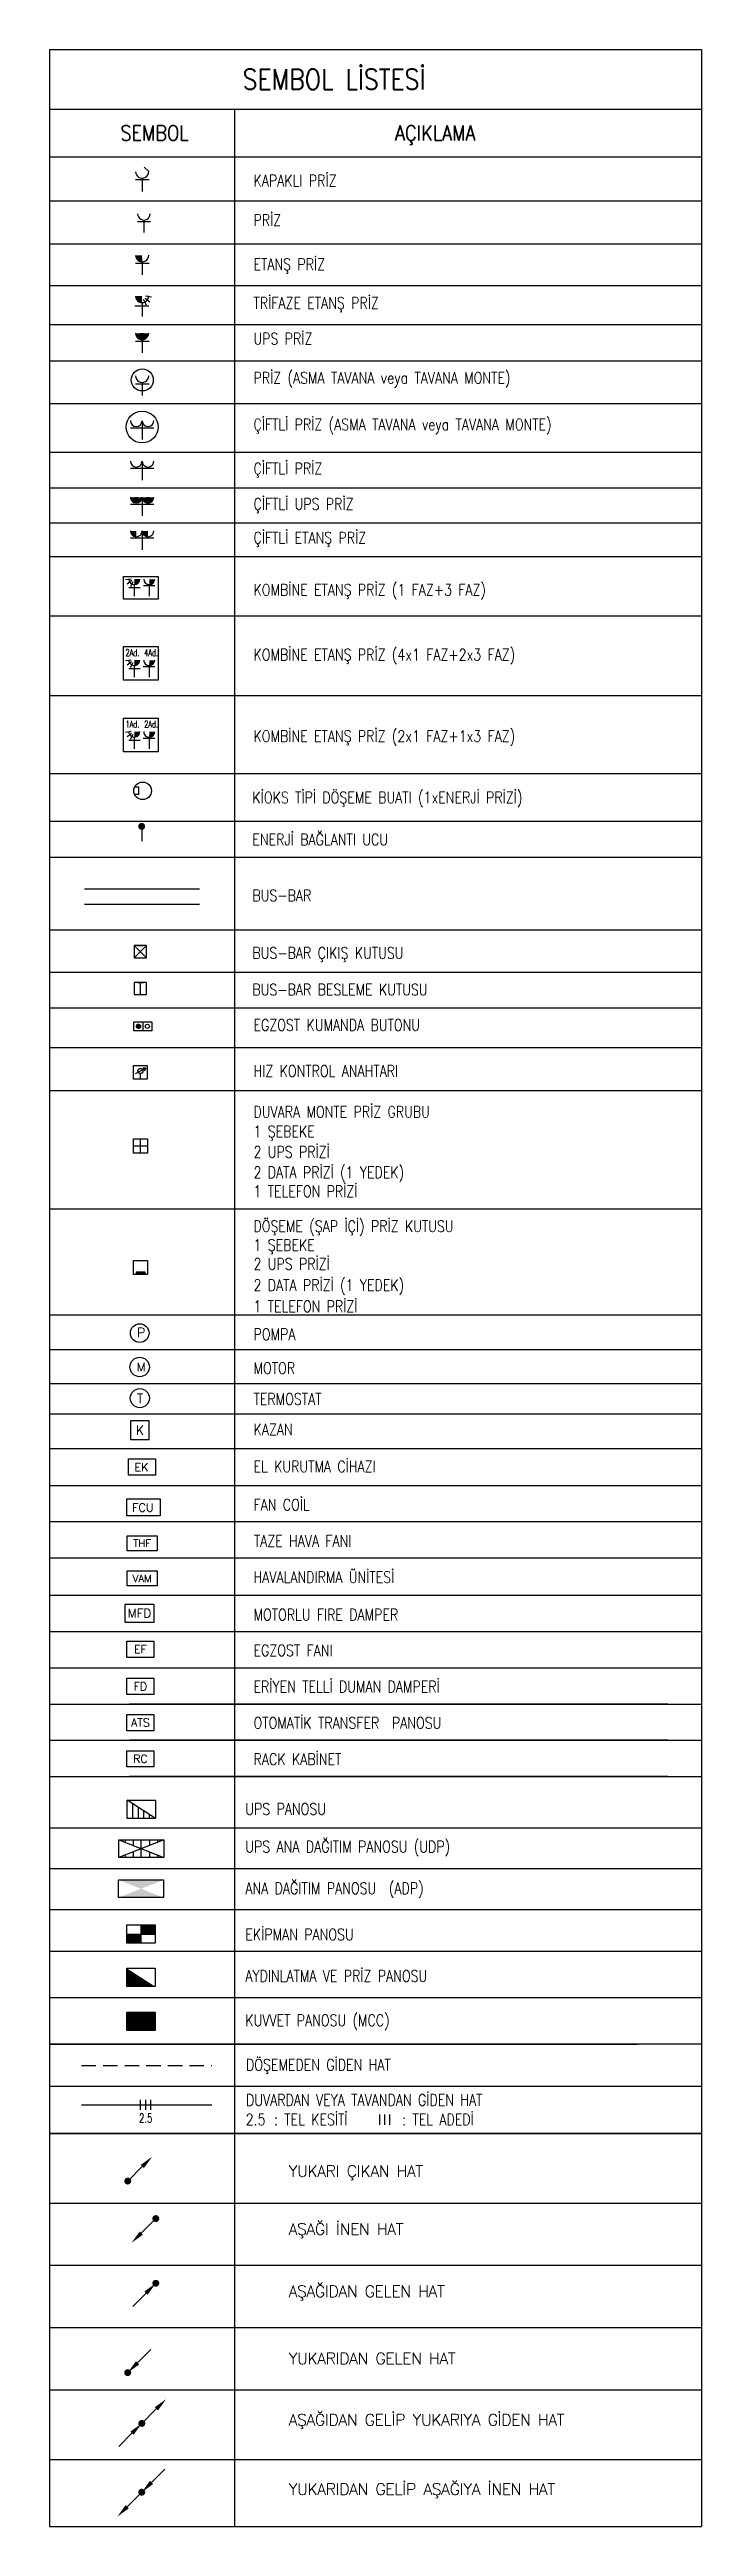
# Model space of a CAD drawing. Header units: metres. Extents: x -13194 to 152406, y -14653 to 29421.
# Drawn here: x -13194 to -10933, y 3393 to 11991 of the extents above; entities that cross this region are included whole.
import ezdxf
from ezdxf.enums import TextEntityAlignment as Align

# ---------------------------------------------------------------- set-up
doc = ezdxf.new("R2010")
doc.units = ezdxf.units.M
doc.header["$LTSCALE"] = 100
doc.header["$MEASUREMENT"] = 0
doc.linetypes.add('HIDDEN', pattern=[0.375, 0.25, -0.125])
for name, color, linetype, lineweight in [('E-ANA DAĞITIM PANOSU', 7, 'Continuous', 30), ('E-AYDINLATMA VE PRİZ PANOSU', 7, 'Continuous', 30), ('E-BUSBAR', 7, 'Continuous', 30), ('E-DATA BAGLATI UCU', 7, 'Continuous', 30), ('E-DUVARA MONTE PRİZ KUTUSU', 7, 'Continuous', 30), ('E-DÖŞEME (ŞAP İÇİ) PRİZ KUTUSU', 7, 'Continuous', 30), ('E-EGZOS KUMANDA BUTONU', 7, 'Continuous', 30), ('E-EGZOST FANI', 7, 'Continuous', 30), ('E-EKİPMAN PANOSU', 7, 'Continuous', 30), ('E-EL KURUTMA CİHAZI', 7, 'Continuous', 30), ('E-ERİYEN TELLİ DUMAN DAMPERİ', 7, 'Continuous', 30), ('E-ETANŞ PRİZ', 7, 'Continuous', 30), ('E-FAN COİL', 7, 'Continuous', 30), ('E-HAVALANDIRMA ÜNİTESİ', 7, 'Continuous', 30), ('E-HIZ KONTROL ANAHTARI', 7, 'Continuous', 30), ('E-KABLO', 7, 'Continuous', 30), ('E-KAPAKLI PRİZ', 7, 'Continuous', 30), ('E-KAZAN', 7, 'Continuous', 30), ('E-KOMBİNE ETANŞ PRİZ (1 FAZ+3 FAZ)', 7, 'Continuous', 30), ('E-KOMBİNE ETANŞ PRİZ (1x1 FAZ+2x3 FAZ)', 7, 'Continuous', 30), ('E-KOMBİNE ETANŞ PRİZ (2x1 FAZ+4x3 FAZ)', 7, 'Continuous', 30), ('E-KUVVET', 7, 'Continuous', 30), ('E-KUVVET PANOSU (MCC)', 7, 'Continuous', 30), ('E-MOTOR', 7, 'Continuous', 30), ('E-MOTORLU FIRE DAMPER', 7, 'Continuous', 30), ('E-OK', 3, 'Continuous', 30), ('E-POMPA', 7, 'Continuous', 30), ('E-PRİZ', 7, 'Continuous', 30), ('E-PRİZ (ASMA TAVANA MONTE)', 7, 'Continuous', 30), ('E-TAZE HAVA FANI', 7, 'Continuous', 30), ('E-TERMOSTAT', 7, 'Continuous', 30), ('E-TRİFAZE ETANŞ PRİZ', 7, 'Continuous', 30), ('E-UPS ANA DAĞITIM PANOSU', 7, 'Continuous', 30), ('E-UPS PANOSU', 7, 'Continuous', 30), ('E-UPS PRİZ', 7, 'Continuous', 30), ('E-YAZI', 7, 'Continuous', 30), ('E-ÇİFTLİ ETANŞ PRİZ', 7, 'Continuous', 30), ('E-ÇİFTLİ PRİZ', 7, 'Continuous', 30), ('E-ÇİFTLİ PRİZ (ASMA TAVANA MONTE)', 7, 'Continuous', 30), ('E-ÇİFTLİ UPS PRİZ', 7, 'Continuous', 30)]:
    doc.layers.add(name, color=color, linetype=linetype, lineweight=lineweight)
doc.styles.add('E-YAZI', font='txttw.shx')
doc.styles.add('ILGAZ', font='txttw.shx')

msp = doc.modelspace()

# ---------------------------------------------------------------- texts
at = {"layer": 'E-ERİYEN TELLİ DUMAN DAMPERİ', "color": 3, "style": 'E-YAZI'}
for s, p in [('ATS', (-12878.8, 6183.3)), ('RC', (-12878.8, 6057.5))]:
    msp.add_text(s, height=28, dxfattribs=at).set_placement(p, align=Align.MIDDLE_CENTER)
at = {"layer": 'E-KABLO', "color": 3, "linetype": 'Continuous', "style": 'E-YAZI', "width": 0.7}
msp.add_text('2.5', height=30.8, dxfattribs=at).set_placement((-12883.6, 4795))
at = {"layer": 'E-YAZI', "color": 4, "style": 'E-YAZI', "width": 0.85}
for s, height, p in [('SEMBOL LİSTESİ', 70.4, (-12207.4, 11887.3)), ('SEMBOL', 52.8, (-12829.7, 11701.4)), ('AÇIKLAMA', 52.8, (-11856, 11701.4))]:
    msp.add_text(s, height=height, dxfattribs=at).set_placement(p, align=Align.MIDDLE_CENTER)
at = {"layer": 'E-YAZI', "color": 3, "style": 'E-YAZI', "width": 0.8}
for s, p in [('KAPAKLI PRİZ', (-12486.6, 11515.9)), ('PRİZ', (-12486.6, 11378.7)), ('ETANŞ PRİZ', (-12486.6, 11225.5)), ('TRİFAZE ETANŞ PRİZ', (-12486.6, 11091.1)), ('UPS PRİZ', (-12486.6, 10967.3)), ('PRİZ (ASMA TAVANA veya TAVANA MONTE)', (-12486.6, 10831.4)), ('ÇİFTLİ PRİZ (ASMA TAVANA veya TAVANA MONTE)', (-12486.6, 10669.4)), ('ÇİFTLİ PRİZ', (-12486.6, 10516.5)), ('ÇİFTLİ UPS PRİZ', (-12486.6, 10393.2)), ('ÇİFTLİ ETANŞ PRİZ', (-12486.6, 10276.2)), ('KOMBİNE ETANŞ PRİZ (1 FAZ+3 FAZ)', (-12486.6, 10095.6)), ('KOMBİNE ETANŞ PRİZ (4x1 FAZ+2x3 FAZ)', (-12486.6, 9870.4)), ('KOMBİNE ETANŞ PRİZ (2x1 FAZ+1x3 FAZ)', (-12486.6, 9587.5)), ('KİOKS TİPİ DÖŞEME BUATI (1xENERJİ PRİZİ)', (-12490.4, 9374.6)), ('ENERJİ BAĞLANTI UCU', (-12490.4, 9228.7)), ('BUS-BAR', (-12490.4, 9034.4)), ('BUS-BAR ÇIKIŞ KUTUSU', (-12490.4, 8835.2)), ('BUS-BAR BESLEME KUTUSU', (-12490.4, 8707.9)), ('EGZOST KUMANDA BUTONU', (-12486.6, 8584.8)), ('HIZ KONTROL ANAHTARI', (-12486.6, 8425.1)), ('DUVARA MONTE PRİZ GRUBU', (-12486.6, 8283.4)), ('1 ŞEBEKE', (-12486.6, 8215.1)), ('2 UPS PRİZİ', (-12486.6, 8144.2)), ('2 DATA PRİZİ (1 YEDEK)', (-12486.6, 8073.2)), ('1 TELEFON PRİZİ', (-12486.6, 8007.6)), ('DÖŞEME (ŞAP İÇİ) PRİZ KUTUSU', (-12486.6, 7886.4)), ('1 ŞEBEKE', (-12486.6, 7820.8)), ('2 UPS PRİZİ', (-12486.6, 7755.2)), ('2 DATA PRİZİ (1 YEDEK)', (-12486.6, 7681.6)), ('1 TELEFON PRİZİ', (-12486.6, 7608)), ('POMPA', (-12486.4, 7511.3)), ('MOTOR', (-12486.4, 7393.6)), ('TERMOSTAT', (-12486.4, 7286.3)), ('KAZAN', (-12486.4, 7180.9)), ('EL KURUTMA CİHAZI', (-12486.4, 7052.4)), ('FAN COİL', (-12486.4, 6919.4)), ('TAZE HAVA FANI', (-12485.4, 6793.7)), ('HAVALANDIRMA ÜNİTESİ', (-12486.4, 6668.1)), ('MOTORLU FIRE DAMPER', (-12486.4, 6537.8)), ('EGZOST FANI', (-12486.4, 6413.8)), ('ERİYEN TELLİ DUMAN DAMPERİ', (-12486.4, 6288)), ('OTOMATİK TRANSFER  PANOSU', (-12486.4, 6162.3)), ('RACK KABİNET', (-12486.4, 6036.5)), ('UPS PANOSU', (-12514.9, 5863.5)), ('UPS ANA DAĞITIM PANOSU (UDP)', (-12514.9, 5732.8)), ('ANA DAĞITIM PANOSU  (ADP)', (-12514.9, 5588.1)), ('EKİPMAN PANOSU', (-12514.9, 5427.7)), ('AYDINLATMA VE PRİZ PANOSU', (-12514.9, 5283.9)), ('KUVVET PANOSU (MCC)', (-12514.9, 5129.5)), ('DÖŞEMEDEN GİDEN HAT', (-12512.5, 4975.4)), ('DUVARDAN VEYA TAVANDAN GİDEN HAT', (-12512.5, 4853.5)), ('2.5', (-12513.6, 4785.6)), (': TEL KESİTİ', (-12415.5, 4785.6)), (': TEL ADEDİ', (-11970.8, 4785.6))]:
    msp.add_text(s, height=40, dxfattribs=at).set_placement(p)
at = {"layer": 'E-YAZI', "color": 3, "char_height": 40, "attachment_point": 1, "style": 'E-YAZI'}
for s, insert in [('{\\T0.95;YUKARI ÇIKAN HAT}', (-12364.9, 4646.4)), ('{\\T0.95;AŞAĞI İNEN HAT}', (-12364.9, 4445)), ('{\\T0.95;AŞAĞIDAN GELEN HAT}', (-12364.9, 4229)), ('{\\T0.95;YUKARIDAN GELEN HAT}', (-12364.9, 3995.9)), ('{\\T0.95;AŞAĞIDAN GELİP YUKARIYA GİDEN HAT}', (-12364.9, 3782.9)), ('{\\T0.95;YUKARIDAN GELİP AŞAĞIYA İNEN HAT}', (-12364.9, 3542.2))]:
    msp.add_mtext_dynamic_manual_height_columns(s, width=9808.836, gutter_width=12.5, heights=[0], dxfattribs=dict(at, insert=insert))

# ---------------------------------------------------------------- blocks, each defined once
blk = doc.blocks.new('*U205')
at = {"layer": 'E-OK', "color": 3, "linetype": 'Continuous'}
blk.add_line((-126, -126), (0, 0), dxfattribs=at)
at = {"layer": 'E-OK', "color": 4, "linetype": 'Continuous', "const_width": 30}
blk.add_lwpolyline([(-15, 0, 1), (15, 0, 1)], format="xyb", close=True, dxfattribs=at)
at = {"layer": 'E-OK', "color": 3, "linetype": 'Continuous'}
blk.add_solid([(-112, -140), (-140, -112), (-211, -211)], dxfattribs=at)
blk = doc.blocks.new('*U309')
at = {"layer": 'E-OK', "color": 3, "linetype": 'Continuous'}
for p, q in [((85, 85), (201, 200)), ((-126, -126), (0, 0))]:
    blk.add_line(p, q, dxfattribs=at)
at = {"layer": 'E-OK', "color": 4, "linetype": 'Continuous', "const_width": 30}
blk.add_lwpolyline([(-15, 0, 1), (15, 0, 1)], format="xyb", close=True, dxfattribs=at)
at = {"layer": 'E-OK', "color": 3, "linetype": 'Continuous'}
for points in [[(99, 71), (71, 99), (0, 0)], [(-112, -140), (-140, -112), (-211, -211)]]:
    blk.add_solid(points, dxfattribs=at)
blk = doc.blocks.new('*U206')
at = {"layer": 'E-OK', "color": 3, "linetype": 'Continuous'}
blk.add_line((85, 85), (201, 200), dxfattribs=at)
at = {"layer": 'E-OK', "color": 4, "linetype": 'Continuous', "const_width": 30}
blk.add_lwpolyline([(-15, 0, 1), (15, 0, 1)], format="xyb", close=True, dxfattribs=at)
at = {"layer": 'E-OK', "color": 3, "linetype": 'Continuous'}
blk.add_solid([(99, 71), (71, 99), (0, 0)], dxfattribs=at)
blk = doc.blocks.new('10_DÖŞEME (ŞAP İÇİ) PRİZ KUTUSU')
at = {"layer": 'E-DÖŞEME (ŞAP İÇİ) PRİZ KUTUSU'}
blk.add_hatch(color=5, dxfattribs=at).paths.add_polyline_path([(0.73, 0.22), (0.73, 0.71), (-0.73, 0.71), (-0.73, 0.22)])
at = {"layer": 'E-DÖŞEME (ŞAP İÇİ) PRİZ KUTUSU', "color": 5}
for points in [[(1.22, 2.66), (1.22, 0.22), (-1.22, 0.22), (-1.22, 2.66)], [(0.73, 0.71), (0.73, 0.22), (-0.73, 0.22), (-0.73, 0.71)]]:
    blk.add_lwpolyline(points, close=True, dxfattribs=at)
blk = doc.blocks.new('10_DATA BAGLATI UCU 08')
at = {"layer": 'E-DATA BAGLATI UCU', "color": 4}
blk.add_line((0, 51), (0, 0), dxfattribs=at)
at = {"layer": 'E-DATA BAGLATI UCU', "color": 4, "const_width": 12}
blk.add_lwpolyline([(-6, 51, 1), (6, 51, 1)], format="xyb", close=True, dxfattribs=at)
blk = doc.blocks.new('10_DUVARA MONTE PRİZ KUTUSU')
at = {"layer": 'E-DUVARA MONTE PRİZ KUTUSU', "color": 4}
for p, q in [((24.5, 0), (-24.5, 0)), ((0, 24.5), (0, -24.5))]:
    blk.add_line(p, q, dxfattribs=at)
blk.add_lwpolyline([(-24.5, -24.5), (24.5, -24.5), (24.5, 24.5), (-24.5, 24.5)], close=True, dxfattribs=at)
blk = doc.blocks.new('KİOKS TİPİ ÇİNKÖ DÖKÜM BUAT ÇAP 130 150 mm')
at = {"layer": 'E-KUVVET', "color": 6}
for p, q in [((-8.9, 8), (-18.3, 8)), ((-8.9, -8.3), (-8.9, 8)), ((-8.9, -8.3), (-18.2, -8.3))]:
    blk.add_line(p, q, dxfattribs=at)
blk.add_circle((0, 0), 20, dxfattribs=at)
blk = doc.blocks.new('100_KOMBİNE ETANŞ PRİZ (1 FAZ+3 FAZ)')
at = {"layer": 'E-KOMBİNE ETANŞ PRİZ (1 FAZ+3 FAZ)', "color": 3}
for p, q in [((-2.09, 4.35), (-3.35, 4.16)), ((-1.92, 4.04), (-2.95, 3.24)), ((-1.75, 3.72), (-2.28, 2.68))]:
    blk.add_line(p, q, dxfattribs=at)
at = {"layer": 'E-KOMBİNE ETANŞ PRİZ (1 FAZ+3 FAZ)', "color": 4}
for p, q in [((-2.64, 2.5), (-0.14, 2.5)), ((-1.42, 3.18), (-1.42, 0.64)), ((3.04, 2.88), (0.54, 2.88)), ((1.81, 3.15), (1.81, 0.64))]:
    blk.add_line(p, q, dxfattribs=at)
at = {"layer": 'E-KOMBİNE ETANŞ PRİZ (1 FAZ+3 FAZ)', "color": 3}
blk.add_lwpolyline([(-3.78, 4.93), (3.78, 4.93), (3.78, 0), (-3.78, 0)], close=True, dxfattribs=at)
at = {"layer": 'E-KOMBİNE ETANŞ PRİZ (1 FAZ+3 FAZ)', "color": 4, "const_width": 1.2}
for points in [[(-1.43, 3.78, 0.414214), (-0.82, 4.37)], [(1.81, 3.73, 0.414214), (2.42, 4.32)]]:
    blk.add_lwpolyline(points, format="xyb", dxfattribs=at)
at = {"layer": 'E-KOMBİNE ETANŞ PRİZ (1 FAZ+3 FAZ)', "color": 4}
for centre in [(-1.42, 4.38), (1.82, 4.35)]:
    blk.add_arc(centre, 1.2, 179.2449, 359.2449, dxfattribs=at)
blk = doc.blocks.new('100_POMPA')
at = {"layer": 'E-POMPA', "color": 4}
blk.add_circle((0, 0), 1.8, dxfattribs=at)
at = {"layer": 'E-POMPA', "color": 3, "style": 'E-YAZI'}
blk.add_text('P', height=1.8, dxfattribs=at).set_placement((-0.53, -0.8))
blk = doc.blocks.new('100_MOTOR')
at = {"layer": 'E-MOTOR', "color": 4}
blk.add_circle((0, 0), 1.87, dxfattribs=at)
at = {"layer": 'E-MOTOR', "color": 3, "linetype": 'Continuous', "style": 'ILGAZ'}
blk.add_text('M', height=1.62, dxfattribs=at).set_placement((-0.55, -0.78))
blk = doc.blocks.new('100_TERMOSTAT')
at = {"layer": 'E-TERMOSTAT', "color": 4, "linetype": 'Continuous'}
blk.add_circle((0, 0), 1.84, dxfattribs=at)
at = {"layer": 'E-TERMOSTAT', "color": 3, "linetype": 'Continuous', "style": 'E-YAZI'}
blk.add_text('T', height=1.8, dxfattribs=at).set_placement((-0.57, -0.95))
blk = doc.blocks.new('100_KAZAN')
at = {"layer": 'E-KAZAN', "color": 4}
blk.add_lwpolyline([(-1.8, 1.8), (-1.8, -1.8), (1.8, -1.8), (1.8, 1.8)], close=True, dxfattribs=at)
at = {"layer": 'E-KAZAN', "color": 3, "style": 'E-YAZI'}
blk.add_text('K', height=1.8, dxfattribs=at).set_placement((0, 0), align=Align.MIDDLE_CENTER)
blk = doc.blocks.new('100_EL KURUTMA CİHAZI')
at = {"layer": 'E-EL KURUTMA CİHAZI', "color": 4}
for p, q in [((-2.35, 2.83), (2.35, 2.83)), ((-2.35, 0), (-2.35, 2.83)), ((2.35, 0), (-2.35, 0)), ((2.35, 2.83), (2.35, 0))]:
    blk.add_line(p, q, dxfattribs=at)
at = {"layer": 'E-EL KURUTMA CİHAZI', "color": 3, "style": 'E-YAZI'}
blk.add_text('EK', height=1.4, dxfattribs=at).set_placement((-1.28, 0.68))
blk = doc.blocks.new('100_FAN COİL')
at = {"layer": 'E-FAN COİL', "color": 4}
blk.add_lwpolyline([(-3.62, 0), (-3.62, 3.65), (3.62, 3.65), (3.62, 0)], close=True, dxfattribs=at)
at = {"layer": 'E-FAN COİL', "color": 3, "style": 'E-YAZI'}
blk.add_text('FCU', height=1.8, dxfattribs=at).set_placement((-2.5, 0.87))
blk = doc.blocks.new('100_TAZE HAVA FANI')
at = {"layer": 'E-TAZE HAVA FANI', "color": 4}
blk.add_lwpolyline([(-3.22, 0), (-3.22, 3.25), (3.22, 3.25), (3.22, 0)], close=True, dxfattribs=at)
at = {"layer": 'E-TAZE HAVA FANI', "color": 3, "style": 'E-YAZI'}
blk.add_text('THF', height=1.6, dxfattribs=at).set_placement((0, 1.62), align=Align.MIDDLE_CENTER)
blk = doc.blocks.new('100_HAVALANDIRMA ÜNİTESİ')
at = {"layer": 'E-HAVALANDIRMA ÜNİTESİ', "color": 4}
for p, q in [((-3.22, 0), (-3.22, 3.25)), ((-3.22, 3.25), (3.22, 3.25)), ((3.22, 0), (-3.22, 0)), ((3.22, 3.25), (3.22, 0))]:
    blk.add_line(p, q, dxfattribs=at)
at = {"layer": 'E-HAVALANDIRMA ÜNİTESİ', "color": 3, "style": 'E-YAZI'}
blk.add_text('VAM', height=1.6, dxfattribs=at).set_placement((0, 1.62), align=Align.MIDDLE_CENTER)
blk = doc.blocks.new('100_MOTORLU FIRE DAMPER')
at = {"layer": 'E-MOTORLU FIRE DAMPER', "color": 4}
blk.add_lwpolyline([(-2.53, 0), (2.53, 0), (2.53, 3.05), (-2.53, 3.05)], close=True, dxfattribs=at)
at = {"layer": 'E-MOTORLU FIRE DAMPER', "color": 3, "style": 'E-YAZI'}
blk.add_text('MFD', height=1.505, dxfattribs=at).set_placement((0, 1.53), align=Align.MIDDLE_CENTER)
blk = doc.blocks.new('100_EGZOST FANI')
at = {"layer": 'E-EGZOST FANI', "color": 4}
for p, q in [((-2.35, 2.83), (2.35, 2.83)), ((-2.35, 0), (-2.35, 2.83)), ((2.35, 0), (-2.35, 0)), ((2.35, 2.83), (2.35, 0))]:
    blk.add_line(p, q, dxfattribs=at)
at = {"layer": 'E-EGZOST FANI', "color": 3, "style": 'E-YAZI'}
blk.add_text('EF', height=1.4, dxfattribs=at).set_placement((0, 1.42), align=Align.MIDDLE_CENTER)
blk = doc.blocks.new('100_ERİYEN TELLİ DUMAN DAMPERİ')
at = {"layer": 'E-ERİYEN TELLİ DUMAN DAMPERİ', "color": 4}
blk.add_lwpolyline([(-2.35, 2.83), (2.35, 2.83), (2.35, 0), (-2.35, 0)], close=True, dxfattribs=at)
at = {"layer": 'E-ERİYEN TELLİ DUMAN DAMPERİ', "color": 3, "style": 'E-YAZI'}
blk.add_text('FD', height=1.4, dxfattribs=at).set_placement((0, 1.42), align=Align.MIDDLE_CENTER)
blk = doc.blocks.new('100_UPS PANOSU')
at = {"layer": 'E-UPS PANOSU', "color": 4}
for p, q in [((-3.07, 3.95), (3.07, 3.95)), ((-3.07, 0), (-3.07, 3.95)), ((3.07, 0), (-3.07, 3.95)), ((3.07, 0), (-3.07, 0)), ((-1.87, 0), (-1.87, 3.18)), ((-0.67, 0), (-0.67, 2.41)), ((0.53, 0), (0.53, 1.63)), ((1.73, 0), (1.73, 0.86)), ((3.07, 3.95), (3.07, 0))]:
    blk.add_line(p, q, dxfattribs=at)
blk = doc.blocks.new('100_UPS ANA DAĞITIM PANOSU')
at = {"layer": 'E-UPS ANA DAĞITIM PANOSU', "color": 4}
for p, q in [((-4.87, 1.91), (4.87, 1.91)), ((-4.87, -1.91), (-4.87, 1.91)), ((-4.87, 1.91), (4.87, -1.91)), ((4.87, 1.91), (-4.87, -1.91)), ((-3.52, 1.91), (-3.52, 1.38)), ((-1.76, 1.91), (-1.76, 0.69)), ((0, -1.91), (0, 1.91)), ((1.76, 1.91), (1.76, 0.69)), ((3.52, 1.91), (3.52, 1.38)), ((4.87, 1.91), (4.87, -1.91)), ((4.87, -1.91), (-4.87, -1.91)), ((-3.52, -1.38), (-3.52, -1.91)), ((-1.76, -0.69), (-1.76, -1.91)), ((1.76, -0.69), (1.76, -1.91)), ((3.52, -1.38), (3.52, -1.91))]:
    blk.add_line(p, q, dxfattribs=at)
blk = doc.blocks.new('100_ANA DAĞITIM PANOSU')
at = {"layer": 'E-ANA DAĞITIM PANOSU', "color": 4}
for p, q in [((-4.87, 1.91), (4.87, 1.91)), ((-4.87, -1.91), (-4.87, 1.91)), ((4.87, 1.91), (4.87, -1.91)), ((4.87, -1.91), (-4.87, -1.91))]:
    blk.add_line(p, q, dxfattribs=at)
blk.add_solid([(-4.87, 1.91), (4.87, 1.91), (4.87, -1.91), (-4.87, -1.91)], dxfattribs=at)
blk = doc.blocks.new('E-KOMBİNE ETANŞ PRİZ (2x1 FAZ+4x3 FAZ)')
at = {"layer": 'E-KOMBİNE ETANŞ PRİZ (2x1 FAZ+4x3 FAZ)', "color": 3}
for p, q in [((-33.8, 69.6), (-53.6, 66.6)), ((-31.9, 63.7), (-47.2, 51.8)), ((-27.7, 60), (-36.5, 42.9))]:
    blk.add_line(p, q, dxfattribs=at)
at = {"layer": 'E-KOMBİNE ETANŞ PRİZ (2x1 FAZ+4x3 FAZ)', "color": 4}
for p, q in [((-42.2, 39.9), (-2.2, 39.9)), ((-22.8, 50.8), (-22.8, 10.2)), ((48.6, 46.1), (8.6, 46.1)), ((28.9, 50.3), (28.9, 10.2))]:
    blk.add_line(p, q, dxfattribs=at)
at = {"layer": 'E-KOMBİNE ETANŞ PRİZ (2x1 FAZ+4x3 FAZ)', "color": 3}
blk.add_lwpolyline([(-60.6, 116.2), (60.6, 116.2), (60.6, 0), (-60.6, 0)], close=True, dxfattribs=at)
at = {"layer": 'E-KOMBİNE ETANŞ PRİZ (2x1 FAZ+4x3 FAZ)', "color": 4, "const_width": 19.2}
for points in [[(-22.8, 60.4, 0.414214), (-13.1, 69.9)], [(28.9, 59.7, 0.414214), (38.7, 69.1)]]:
    blk.add_lwpolyline(points, format="xyb", dxfattribs=at)
at = {"layer": 'E-KOMBİNE ETANŞ PRİZ (2x1 FAZ+4x3 FAZ)', "color": 4}
for centre in [(-22.7, 70), (29.1, 69.5)]:
    blk.add_arc(centre, 19.2, 179.24487, 359.24487, dxfattribs=at)
at = {"layer": 'E-KOMBİNE ETANŞ PRİZ (2x1 FAZ+4x3 FAZ)', "color": 1, "style": 'E-YAZI', "width": 0.6}
for s, p in [('2Ad.', (-53.3, 83.6)), ('4Ad.', (11.6, 83.6))]:
    blk.add_text(s, height=24, dxfattribs=at).set_placement(p)
blk = doc.blocks.new('E-KOMBİNE ETANŞ PRİZ (1x1 FAZ+2x3 FAZ)')
at = {"layer": 'E-KOMBİNE ETANŞ PRİZ (1x1 FAZ+2x3 FAZ)', "color": 3}
for p, q in [((-33.8, 69.6), (-53.6, 66.6)), ((-31.9, 63.7), (-47.2, 51.8)), ((-27.7, 60), (-36.5, 42.9))]:
    blk.add_line(p, q, dxfattribs=at)
at = {"layer": 'E-KOMBİNE ETANŞ PRİZ (1x1 FAZ+2x3 FAZ)', "color": 4}
for p, q in [((-42.2, 39.9), (-2.2, 39.9)), ((-22.8, 50.8), (-22.8, 10.2)), ((48.6, 46.1), (8.6, 46.1)), ((28.9, 50.3), (28.9, 10.2))]:
    blk.add_line(p, q, dxfattribs=at)
at = {"layer": 'E-KOMBİNE ETANŞ PRİZ (1x1 FAZ+2x3 FAZ)', "color": 3}
blk.add_lwpolyline([(-60.6, 116.2), (60.6, 116.2), (60.6, 0), (-60.6, 0)], close=True, dxfattribs=at)
at = {"layer": 'E-KOMBİNE ETANŞ PRİZ (1x1 FAZ+2x3 FAZ)', "color": 4, "const_width": 19.2}
for points in [[(-22.8, 60.4, 0.414214), (-13.1, 69.9)], [(28.9, 59.7, 0.414214), (38.7, 69.1)]]:
    blk.add_lwpolyline(points, format="xyb", dxfattribs=at)
at = {"layer": 'E-KOMBİNE ETANŞ PRİZ (1x1 FAZ+2x3 FAZ)', "color": 4}
for centre in [(-22.7, 70), (29.1, 69.5)]:
    blk.add_arc(centre, 19.2, 179.24487, 359.24487, dxfattribs=at)
at = {"layer": 'E-KOMBİNE ETANŞ PRİZ (1x1 FAZ+2x3 FAZ)', "color": 1, "style": 'E-YAZI', "width": 0.6}
for s, p in [('1Ad.', (-53.3, 83.6)), ('2Ad.', (11.6, 83.6))]:
    blk.add_text(s, height=24, dxfattribs=at).set_placement(p)
blk = doc.blocks.new('100_EKİPMAN PANOSU')
at = {"layer": 'E-EKİPMAN PANOSU', "color": 4}
for p, q in [((-3.07, 3.95), (3.07, 3.95)), ((-3.07, 0), (-3.07, 3.95)), ((-3.07, 1.97), (3.07, 1.97)), ((3.07, 0), (-3.07, 0)), ((0, 3.95), (0, 0)), ((3.07, 3.95), (3.07, 0))]:
    blk.add_line(p, q, dxfattribs=at)
for points in [[(-3.07, 1.97), (0, 1.97), (-3.07, 0), (0, 0)], [(0, 3.95), (3.07, 3.95), (0, 1.97), (3.07, 1.97)]]:
    blk.add_solid(points, dxfattribs=at)
blk = doc.blocks.new('100_AYDINLATMA VE PRİZ PANOSU')
at = {"layer": 'E-AYDINLATMA VE PRİZ PANOSU', "color": 4}
for p, q in [((-3.07, 3.95), (3.07, 3.95)), ((-3.07, 0), (-3.07, 3.95)), ((3.07, 0), (-3.07, 0)), ((3.07, 3.95), (3.07, 0))]:
    blk.add_line(p, q, dxfattribs=at)
blk.add_solid([(3.07, 0), (-3.07, 0), (-3.07, 3.95)], dxfattribs=at)
blk = doc.blocks.new('100_KUVVET PANOSU (MCC)')
at = {"layer": 'E-KUVVET PANOSU (MCC)', "color": 4}
for p, q in [((-3.07, 3.95), (3.07, 3.95)), ((-3.07, 0), (-3.07, 3.95)), ((3.07, 0), (-3.07, 0)), ((3.07, 3.95), (3.07, 0))]:
    blk.add_line(p, q, dxfattribs=at)
blk.add_solid([(-3.07, 3.95), (3.07, 3.95), (-3.07, 0), (3.07, 0)], dxfattribs=at)
blk = doc.blocks.new('100_KAPAKLI PRİZ')
at = {"layer": 'E-KAPAKLI PRİZ', "color": 4}
for p, q in [((-1.22, 2.14), (1.28, 2.14)), ((0, 2.4), (0, 0)), ((1.22, 3.6), (0.38, 4.44))]:
    blk.add_line(p, q, dxfattribs=at)
blk.add_arc((0, 3.6), 1.2, 180.7551, 0.7551, dxfattribs=at)
blk = doc.blocks.new('100_ETANŞ PRİZ')
at = {"layer": 'E-ETANŞ PRİZ', "color": 4}
for p, q in [((-1.22, 2.14), (1.28, 2.14)), ((0, 2.4), (0, 0))]:
    blk.add_line(p, q, dxfattribs=at)
at = {"layer": 'E-ETANŞ PRİZ', "color": 4, "const_width": 1.2}
blk.add_lwpolyline([(0.01, 3, -0.414214), (-0.6, 3.59)], format="xyb", dxfattribs=at)
at = {"layer": 'E-ETANŞ PRİZ', "color": 4}
blk.add_arc((0, 3.6), 1.2, 180.7551, 0.7551, dxfattribs=at)
blk = doc.blocks.new('100_TRİFAZE ETANŞ PRİZ')
at = {"layer": 'E-TRİFAZE ETANŞ PRİZ', "color": 4}
for p, q in [((1.22, 1.86), (-1.29, 1.86)), ((0, 2.54), (0, 0))]:
    blk.add_line(p, q, dxfattribs=at)
at = {"layer": 'E-TRİFAZE ETANŞ PRİZ', "color": 3}
for p, q in [((0.21, 3.17), (0.72, 2.16)), ((0.54, 3.34), (1.39, 2.67)), ((0.64, 3.76), (1.7, 3.6))]:
    blk.add_line(p, q, dxfattribs=at)
at = {"layer": 'E-TRİFAZE ETANŞ PRİZ', "color": 4, "const_width": 1.2}
blk.add_lwpolyline([(0, 3.14, -0.414214), (-0.61, 3.73)], format="xyb", dxfattribs=at)
at = {"layer": 'E-TRİFAZE ETANŞ PRİZ', "color": 4}
blk.add_arc((-0.01, 3.74), 1.2, 180.7551, 0.7551, dxfattribs=at)
blk = doc.blocks.new('100_UPS PRİZ')
at = {"layer": 'E-UPS PRİZ', "color": 4}
for p, q in [((-1.22, 2.14), (1.28, 2.14)), ((0, 2.4), (0, 0))]:
    blk.add_line(p, q, dxfattribs=at)
at = {"layer": 'E-UPS PRİZ', "color": 4, "const_width": 1.2}
blk.add_lwpolyline([(-0.6, 3.58, 0.97398), (0.6, 3.58, 0.97398)], format="xyb", dxfattribs=at)
at = {"layer": 'E-UPS PRİZ', "color": 4}
blk.add_arc((0, 3.6), 1.2, 180.7551, 0.7551, dxfattribs=at)
blk = doc.blocks.new('100_PRİZ (ASMA TAVANA MONTE)')
at = {"layer": 'E-PRİZ (ASMA TAVANA MONTE)', "color": 4}
for p, q in [((-1.22, 2.14), (1.28, 2.14)), ((0, 2.4), (0, 0))]:
    blk.add_line(p, q, dxfattribs=at)
at = {"layer": 'E-PRİZ (ASMA TAVANA MONTE)', "color": 3}
blk.add_circle((0.02, 2.85), 2.01, dxfattribs=at)
at = {"layer": 'E-PRİZ (ASMA TAVANA MONTE)', "color": 4}
blk.add_arc((0, 3.6), 1.2, 180.7551, 0.7551, dxfattribs=at)
blk = doc.blocks.new('100_ÇİFTLİ PRİZ')
at = {"layer": 'E-ÇİFTLİ PRİZ', "color": 4}
for p, q in [((-2.4, 2.43), (2.4, 2.43)), ((0, 3.86), (0, 0))]:
    blk.add_line(p, q, dxfattribs=at)
for centre, start, end in [((-1.2, 3.87), 179.6083, 359.6083), ((1.2, 3.87), 180.3917, 0.3917)]:
    blk.add_arc(centre, 1.2, start, end, dxfattribs=at)
blk = doc.blocks.new('100_ÇİFTLİ UPS PRİZ')
at = {"layer": 'E-ÇİFTLİ UPS PRİZ', "color": 4}
for p, q in [((-2.4, 2.43), (2.4, 2.43)), ((0, 3.86), (0, 0))]:
    blk.add_line(p, q, dxfattribs=at)
at = {"layer": 'E-ÇİFTLİ UPS PRİZ', "color": 4, "const_width": 1.2}
for points in [[(-1.8, 3.85, 0.97398), (-0.6, 3.85, 0.97398)], [(0.6, 3.85, 0.97398), (1.8, 3.85, 0.97398)]]:
    blk.add_lwpolyline(points, format="xyb", dxfattribs=at)
at = {"layer": 'E-ÇİFTLİ UPS PRİZ', "color": 4}
for centre, start, end in [((-1.2, 3.87), 179.6083, 359.6083), ((1.2, 3.87), 180.3917, 0.3917)]:
    blk.add_arc(centre, 1.2, start, end, dxfattribs=at)
blk = doc.blocks.new('100_ÇİFTLİ ETANŞ PRİZ 1')
at = {"layer": 'E-ÇİFTLİ ETANŞ PRİZ', "color": 4}
for p, q in [((-2.4, 2.43), (2.4, 2.43)), ((0, 3.86), (0, 0))]:
    blk.add_line(p, q, dxfattribs=at)
at = {"layer": 'E-ÇİFTLİ ETANŞ PRİZ', "color": 4, "const_width": 1.2}
for points in [[(-1.8, 3.85, 0.406513), (-1.2, 3.27, 0.406513)], [(0.6, 3.85, 0.410502), (1.21, 3.27, 0.410502)]]:
    blk.add_lwpolyline(points, format="xyb", dxfattribs=at)
at = {"layer": 'E-ÇİFTLİ ETANŞ PRİZ', "color": 4}
for centre, start, end in [((-1.2, 3.87), 179.6083, 359.6083), ((1.2, 3.87), 180.3917, 0.3917)]:
    blk.add_arc(centre, 1.2, start, end, dxfattribs=at)
blk = doc.blocks.new('ÇİFTLİ PRİZ (ASMA TAVANA MONTE)')
at = {"layer": 'E-ÇİFTLİ PRİZ (ASMA TAVANA MONTE)', "color": 4}
for p, q in [((-38.4, 50.2), (38.4, 50.2)), ((0, 73.2), (0, 11.4))]:
    blk.add_line(p, q, dxfattribs=at)
at = {"layer": 'E-ÇİFTLİ PRİZ (ASMA TAVANA MONTE)', "color": 3}
blk.add_circle((0, 52.4), 52.4, dxfattribs=at)
at = {"layer": 'E-ÇİFTLİ PRİZ (ASMA TAVANA MONTE)', "color": 4}
for centre, start, end in [((-19.2, 73.4), 179.60828, 359.60828), ((19.2, 73.4), 180.39172, 0.39172)]:
    blk.add_arc(centre, 19.2, start, end, dxfattribs=at)
blk = doc.blocks.new('BESLEME KUTUSU')
at = {"layer": 'E-BUSBAR', "color": 5}
for p, q in [((-7.5, 30), (7.5, 30)), ((-7.5, 30), (7.5, 30)), ((0, 0), (0, 30))]:
    blk.add_line(p, q, dxfattribs=at)
blk.add_lwpolyline([(-15, 0), (15, 0), (15, 30), (-15, 30)], close=True, dxfattribs=at)
blk = doc.blocks.new('BUSBAR ÇIKIŞ')
at = {"layer": 'E-BUSBAR', "color": 5}
for p, q in [((-15, 30), (15, 0)), ((-15, 0), (15, 30)), ((-7.5, 30), (7.5, 30)), ((-7.5, 30), (7.5, 30))]:
    blk.add_line(p, q, dxfattribs=at)
blk.add_lwpolyline([(-15, 0), (15, 0), (15, 30), (-15, 30)], close=True, dxfattribs=at)
blk = doc.blocks.new('HIZ KONTROL ANAHTARI')
at = {"layer": 'E-HIZ KONTROL ANAHTARI', "color": 7}
for p, q in [((-28, 56), (28, 56)), ((-28, 0), (-28, 56)), ((28, 0), (-28, 0)), ((28, 56), (28, 0))]:
    blk.add_line(p, q, dxfattribs=at)
at = {"layer": 'E-HIZ KONTROL ANAHTARI', "color": 4}
for p, q in [((22, 45), (-21, 23)), ((0, 5), (0, 23)), ((22, 45), (10, 46)), ((22, 45), (16, 35))]:
    blk.add_line(p, q, dxfattribs=at)
blk.add_circle((0, 34), 10.6, dxfattribs=at)
blk = doc.blocks.new('100_PRİZ')
at = {"layer": 'E-PRİZ', "color": 4}
for p, q in [((-1.22, 2.14), (1.28, 2.14)), ((0, 2.4), (0, 0))]:
    blk.add_line(p, q, dxfattribs=at)
blk.add_arc((0, 3.6), 1.2, 180.7551, 0.7551, dxfattribs=at)
blk = doc.blocks.new('EGZOS KUMANDA BUTONU')
at = {"layer": 'E-EGZOS KUMANDA BUTONU'}
h = blk.add_hatch(dxfattribs=at)
h.set_pattern_fill('ANSI31', color=3, scale=0.72)
h.set_pattern_definition([(45, (-42140.02699, -1158.77338), (-0.0636396103, 0.0636396103), [])])
edge = h.paths.add_edge_path()
edge.add_arc((-15.5, 19.5), 7.2, 0, 360)
at = {"layer": 'E-EGZOS KUMANDA BUTONU', "color": 4}
blk.add_line((0, 35.1), (0, 3.9), dxfattribs=at)
blk.add_lwpolyline([(-30.9, 3.9), (-30.9, 35.1), (30.9, 35.1), (30.9, 3.9)], close=True, dxfattribs=at)
at = {"layer": 'E-EGZOS KUMANDA BUTONU', "color": 3}
for centre in [(-15.5, 19.5), (15.5, 19.5)]:
    blk.add_circle(centre, 7.2, dxfattribs=at)

# ---------------------------------------------------------------- linework, layer by layer
at = {"layer": 'E-BUSBAR', "color": 3}
for p, q in [((-12673.5, 9076.3), (-13073.1, 9076.3)), ((-12673.5, 9076.3), (-13073.1, 9076.3)), ((-12673.5, 9023.5), (-13073.1, 9023.5)), ((-12673.5, 9023.5), (-13073.1, 9023.5))]:
    msp.add_line(p, q, dxfattribs=at)
at = {"layer": 'E-ERİYEN TELLİ DUMAN DAMPERİ', "color": 4}
for points in [[(-12925.8, 6211.6), (-12831.9, 6211.6), (-12831.9, 6154.9), (-12925.8, 6154.9)], [(-12925.8, 6085.8), (-12831.9, 6085.8), (-12831.9, 6029.2), (-12925.8, 6029.2)]]:
    msp.add_lwpolyline(points, close=True, dxfattribs=at)
at = {"layer": 'E-KABLO', "color": 6, "linetype": 'HIDDEN', "ltscale": 2}
msp.add_line((-13083.3, 4993.2), (-12630.7, 4993.2), dxfattribs=at)
at = {"layer": 'E-KABLO', "color": 6}
msp.add_line((-13083.3, 4856.1), (-12630.7, 4856.1), dxfattribs=at)
at = {"layer": 'E-KABLO', "color": 7}
for p, q in [((-12879.2, 4873.7), (-12879.2, 4838.5)), ((-12861.6, 4873.7), (-12861.6, 4838.5)), ((-12844, 4873.7), (-12844, 4838.5))]:
    msp.add_line(p, q, dxfattribs=at)
at = {"layer": 'E-YAZI', "color": 4}
for p, q in [((-13193.9, 11991), (-13193.9, 3392.8)), ((-13193.9, 11991), (-10932.9, 11991)), ((-10932.9, 11991), (-10932.9, 3392.8)), ((-13193.9, 11783.7), (-10932.9, 11783.7)), ((-13193.9, 11618), (-10932.9, 11618)), ((-13193.9, 3392.8), (-10932.9, 3392.8))]:
    msp.add_line(p, q, dxfattribs=at)
at = {"layer": 'E-YAZI', "color": 7}
for p, q in [((-12552.3, 11783.1), (-12552.3, 3392.8)), ((-13193.9, 11466.1), (-10932.9, 11466.1)), ((-13193.9, 11316.9), (-10932.9, 11316.9)), ((-13193.9, 11171.7), (-10932.9, 11171.7)), ((-10932.9, 11035.9), (-13193.9, 11035.9)), ((-10932.9, 10909.7), (-13193.9, 10909.7)), ((-13193.9, 10762.5), (-10932.9, 10762.5)), ((-13193.9, 10593.3), (-10932.9, 10593.3)), ((-10932.9, 10468), (-13193.9, 10468)), ((-10932.9, 10347), (-13193.9, 10347)), ((-10932.9, 10230), (-13193.9, 10230)), ((-10932.9, 10023.9), (-13193.9, 10023.9)), ((-10932.9, 9747.9), (-13193.9, 9747.9)), ((-10932.9, 9477.1), (-13193.9, 9477.1)), ((-10932.9, 9477.1), (-13193.9, 9477.1)), ((-10932.9, 9311.8), (-13193.9, 9311.8)), ((-10932.9, 9186.2), (-13193.9, 9186.2)), ((-10932.9, 9186.2), (-13193.9, 9186.2)), ((-10932.9, 8934.5), (-13193.9, 8934.5)), ((-10932.9, 8787.5), (-13193.9, 8787.5)), ((-10932.9, 8663.1), (-13193.9, 8663.1)), ((-10932.9, 8525.8), (-13193.9, 8525.8)), ((-10932.9, 8375.9), (-13193.9, 8375.9)), ((-10932.9, 7965.5), (-13193.9, 7965.5)), ((-10932.9, 7597.1), (-13193.9, 7597.1)), ((-10932.9, 7477.1), (-13193.9, 7477.1)), ((-10932.9, 7359.4), (-13193.9, 7359.4)), ((-10932.9, 7253.9), (-13193.9, 7253.9)), ((-13193.9, 7134.9), (-10932.9, 7134.9)), ((-10932.9, 6624.9), (-13193.9, 6624.9)), ((-11049.6, 6247.6), (-12916.9, 6247.6)), ((-11049.6, 6121.8), (-12916.9, 6121.8)), ((-11049.6, 5996), (-12916.9, 5996)), ((-10932.9, 5816.6), (-13193.9, 5816.6)), ((-10932.9, 5675.5), (-13193.9, 5675.5)), ((-10932.9, 5533.5), (-13193.9, 5533.5)), ((-10932.9, 5533.5), (-13193.9, 5533.5)), ((-10932.9, 5388.9), (-13193.9, 5388.9)), ((-10932.9, 5228.1), (-13193.9, 5228.1)), ((-10932.9, 5067.3), (-13193.9, 5067.3)), ((-10932.9, 4920.2), (-13193.9, 4920.2)), ((-10932.9, 4757), (-13193.9, 4757))]:
    msp.add_line(p, q, dxfattribs=at)
at = {"layer": 'E-YAZI', "color": 7, "linetype": 'Continuous'}
for p, q in [((-13193.9, 7006.5), (-10932.9, 7006.5)), ((-13193.9, 6880.8), (-10932.9, 6880.8)), ((-13193.9, 6755), (-10932.9, 6755)), ((-13193.9, 6499.1), (-10932.9, 6499.1)), ((-13193.9, 6373.3), (-10932.9, 6373.3)), ((-13193.9, 6247.6), (-10932.9, 6247.6)), ((-12916.9, 6247.6), (-11049.6, 6247.6)), ((-13193.9, 6121.8), (-10932.9, 6121.8)), ((-12916.9, 6121.8), (-11049.6, 6121.8)), ((-13193.9, 5996), (-10932.9, 5996)), ((-12916.9, 5996), (-11049.6, 5996)), ((-13193.9, 5067.3), (-11155, 5067.3)), ((-13193.9, 4757), (-10932.9, 4757)), ((-13193.9, 4515.5), (-10932.9, 4515.5)), ((-13193.9, 4299.5), (-10932.9, 4299.5)), ((-13193.9, 4083.5), (-10932.9, 4083.5)), ((-13193.9, 3867.5), (-10932.9, 3867.5)), ((-13193.9, 3625.2), (-10932.9, 3625.2))]:
    msp.add_line(p, q, dxfattribs=at)
at = {"layer": 'E-YAZI', "color": 3}
for p, q in [((-12049.6, 4822.3), (-12049.6, 4787.1)), ((-12032, 4822.3), (-12032, 4787.1)), ((-12014.4, 4822.3), (-12014.4, 4787.1))]:
    msp.add_line(p, q, dxfattribs=at)

# ---------------------------------------------------------------- block references
at = {"layer": 'E-ANA DAĞITIM PANOSU', "xscale": 16, "yscale": 16, "zscale": 16}
msp.add_blockref('100_ANA DAĞITIM PANOSU', (-12876.7, 5606.4), dxfattribs=at)
at = {"layer": 'E-AYDINLATMA VE PRİZ PANOSU', "xscale": 16, "yscale": 16, "zscale": 16}
msp.add_blockref('100_AYDINLATMA VE PRİZ PANOSU', (-12877.2, 5267.2), dxfattribs=at)
at = {"layer": 'E-BUSBAR', "color": 1, "xscale": 1.408, "yscale": 1.408, "zscale": 1.408}
msp.add_blockref('BESLEME KUTUSU', (-12878.9, 8710.5), dxfattribs=at)
at = {"layer": 'E-DATA BAGLATI UCU', "color": 3}
msp.add_blockref('10_DATA BAGLATI UCU 08', (-12874.4, 9243.3), dxfattribs=at)
at = {"layer": 'E-DUVARA MONTE PRİZ KUTUSU', "color": 3, "xscale": -1, "rotation": 180}
msp.add_blockref('10_DUVARA MONTE PRİZ KUTUSU', (-12878.2, 8184.7), dxfattribs=at)
at = {"layer": 'E-DÖŞEME (ŞAP İÇİ) PRİZ KUTUSU', "xscale": 20, "yscale": 20, "zscale": 20}
msp.add_blockref('10_DÖŞEME (ŞAP İÇİ) PRİZ KUTUSU', (-12878.2, 7734.3), dxfattribs=at)
at = {"layer": 'E-EGZOS KUMANDA BUTONU', "color": 6}
msp.add_blockref('EGZOS KUMANDA BUTONU', (-12870.2, 8580.7), dxfattribs=at)
at = {"layer": 'E-EGZOST FANI', "xscale": 20, "yscale": 20, "zscale": 20}
msp.add_blockref('100_EGZOST FANI', (-12878.8, 6409.5), dxfattribs=at)
at = {"layer": 'E-EKİPMAN PANOSU', "xscale": 16, "yscale": 16, "zscale": 16}
msp.add_blockref('100_EKİPMAN PANOSU', (-12877.2, 5417.7), dxfattribs=at)
at = {"layer": 'E-EL KURUTMA CİHAZI', "xscale": 20, "yscale": 20, "zscale": 20}
msp.add_blockref('100_EL KURUTMA CİHAZI', (-12873.5, 7042.2), dxfattribs=at)
at = {"layer": 'E-ERİYEN TELLİ DUMAN DAMPERİ', "xscale": 20, "yscale": 20, "zscale": 20}
msp.add_blockref('100_ERİYEN TELLİ DUMAN DAMPERİ', (-12878.8, 6280.7), dxfattribs=at)
at = {"layer": 'E-ETANŞ PRİZ', "xscale": 19.008, "yscale": 19.008, "zscale": 19.008}
msp.add_blockref('100_ETANŞ PRİZ', (-12872.9, 11208.4), dxfattribs=at)
at = {"layer": 'E-FAN COİL', "xscale": 16, "yscale": 16, "zscale": 16}
msp.add_blockref('100_FAN COİL', (-12868, 6901.4), dxfattribs=at)
at = {"layer": 'E-HAVALANDIRMA ÜNİTESİ', "xscale": 16, "yscale": 16, "zscale": 16}
msp.add_blockref('100_HAVALANDIRMA ÜNİTESİ', (-12872.8, 6658), dxfattribs=at)
at = {"layer": 'E-HIZ KONTROL ANAHTARI', "color": 6, "xscale": 0.8448000000000001, "yscale": 0.8448000000000001, "zscale": 0.8448000000000001}
msp.add_blockref('HIZ KONTROL ANAHTARI', (-12878.9, 8416.5), dxfattribs=at)
at = {"layer": 'E-KABLO', "color": 6, "xscale": 1.408, "yscale": 1.408, "zscale": 1.408}
msp.add_blockref('BUSBAR ÇIKIŞ', (-12878.9, 8838.5), dxfattribs=at)
at = {"layer": 'E-KAPAKLI PRİZ', "xscale": 19.008, "yscale": 19.008, "zscale": 19.008}
msp.add_blockref('100_KAPAKLI PRİZ', (-12872.9, 11498.8), dxfattribs=at)
at = {"layer": 'E-KAZAN', "xscale": 18, "yscale": 18, "zscale": 18}
msp.add_blockref('100_KAZAN', (-12880.4, 7198), dxfattribs=at)
at = {"layer": 'E-KOMBİNE ETANŞ PRİZ (1 FAZ+3 FAZ)', "xscale": 16, "yscale": 16, "zscale": 16}
msp.add_blockref('100_KOMBİNE ETANŞ PRİZ (1 FAZ+3 FAZ)', (-12877.3, 10083.2), dxfattribs=at)
at = {"layer": 'E-KOMBİNE ETANŞ PRİZ (1x1 FAZ+2x3 FAZ)', "color": 3}
msp.add_blockref('E-KOMBİNE ETANŞ PRİZ (1x1 FAZ+2x3 FAZ)', (-12877.3, 9553.6), dxfattribs=at)
at = {"layer": 'E-KOMBİNE ETANŞ PRİZ (2x1 FAZ+4x3 FAZ)', "color": 3}
msp.add_blockref('E-KOMBİNE ETANŞ PRİZ (2x1 FAZ+4x3 FAZ)', (-12877.3, 9802), dxfattribs=at)
at = {"layer": 'E-KUVVET', "xscale": 1.53, "yscale": 1.53, "zscale": 1.53}
msp.add_blockref('KİOKS TİPİ ÇİNKÖ DÖKÜM BUAT ÇAP 130 150 mm', (-12871.1, 9417.8), dxfattribs=at)
at = {"layer": 'E-KUVVET PANOSU (MCC)', "xscale": 16, "yscale": 16, "zscale": 16}
msp.add_blockref('100_KUVVET PANOSU (MCC)', (-12876.4, 5114.9), dxfattribs=at)
at = {"layer": 'E-MOTOR', "xscale": 18, "yscale": 18, "zscale": 18}
for name, p in [('100_MOTOR', (-12881.3, 7417.6)), ('100_TERMOSTAT', (-12880.8, 7309.6))]:
    msp.add_blockref(name, p, dxfattribs=at)
at = {"layer": 'E-MOTORLU FIRE DAMPER', "xscale": 20, "yscale": 20, "zscale": 20}
msp.add_blockref('100_MOTORLU FIRE DAMPER', (-12882.1, 6532.3), dxfattribs=at)
at = {"layer": 'E-OK', "xscale": -0.4, "yscale": 0.4, "zscale": 0.4}
for name, p, rotation in [('*U205', (-12922.8, 4591.8), 90), ('*U205', (-12825.4, 4461.6), 270), ('*U206', (-12825.4, 4236.9), 90), ('*U206', (-12922.8, 3926.7), 270), ('*U309', (-12874.1, 3750.5), 90), ('*U309', (-12874.1, 3511.8), 270)]:
    msp.add_blockref(name, p, dxfattribs=dict(at, rotation=rotation))
at = {"layer": 'E-POMPA', "xscale": 18, "yscale": 18, "zscale": 18}
msp.add_blockref('100_POMPA', (-12881.3, 7535.3), dxfattribs=at)
at = {"layer": 'E-PRİZ', "xscale": 18, "yscale": 18, "zscale": 18}
msp.add_blockref('100_PRİZ', (-12866.8, 11356), dxfattribs=at)
at = {"layer": 'E-PRİZ (ASMA TAVANA MONTE)', "xscale": 19.008, "yscale": 19.008, "zscale": 19.008}
msp.add_blockref('100_PRİZ (ASMA TAVANA MONTE)', (-12872.9, 10789.8), dxfattribs=at)
at = {"layer": 'E-TAZE HAVA FANI', "xscale": 16, "yscale": 16, "zscale": 16}
msp.add_blockref('100_TAZE HAVA FANI', (-12872.8, 6780.1), dxfattribs=at)
at = {"layer": 'E-TRİFAZE ETANŞ PRİZ', "xscale": 19.008, "yscale": 19.008, "zscale": 19.008}
msp.add_blockref('100_TRİFAZE ETANŞ PRİZ', (-12873.1, 11064.3), dxfattribs=at)
at = {"layer": 'E-UPS ANA DAĞITIM PANOSU', "xscale": 16, "yscale": 16, "zscale": 16}
msp.add_blockref('100_UPS ANA DAĞITIM PANOSU', (-12875.7, 5745.9), dxfattribs=at)
at = {"layer": 'E-UPS PANOSU', "xscale": 16, "yscale": 16, "zscale": 16}
msp.add_blockref('100_UPS PANOSU', (-12875.3, 5850.5), dxfattribs=at)
at = {"layer": 'E-UPS PRİZ', "xscale": 19.008, "yscale": 19.008, "zscale": 19.008}
msp.add_blockref('100_UPS PRİZ', (-12872.9, 10938.3), dxfattribs=at)
at = {"layer": 'E-ÇİFTLİ ETANŞ PRİZ', "xscale": 16.896, "yscale": 16.896, "zscale": 16.896}
msp.add_blockref('100_ÇİFTLİ ETANŞ PRİZ 1', (-12872.9, 10254.7), dxfattribs=at)
at = {"layer": 'E-ÇİFTLİ PRİZ', "xscale": 16.896, "yscale": 16.896, "zscale": 16.896}
msp.add_blockref('100_ÇİFTLİ PRİZ', (-12872.9, 10496.7), dxfattribs=at)
at = {"layer": 'E-ÇİFTLİ PRİZ (ASMA TAVANA MONTE)', "color": 3, "xscale": 1.056, "yscale": 1.056, "zscale": 1.056}
msp.add_blockref('ÇİFTLİ PRİZ (ASMA TAVANA MONTE)', (-12872.9, 10625.3), dxfattribs=at)
at = {"layer": 'E-ÇİFTLİ UPS PRİZ', "xscale": 16.896, "yscale": 16.896, "zscale": 16.896}
msp.add_blockref('100_ÇİFTLİ UPS PRİZ', (-12872.9, 10372), dxfattribs=at)

msp.set_redraw_order([(e.dxf.handle, doc.entitydb.next_handle()) for e in msp.query("TEXT MTEXT ATTDEF DIMENSION ARC_DIMENSION")])  # texts and dimensions are drawn at this point

doc.saveas('drawing.dxf')
